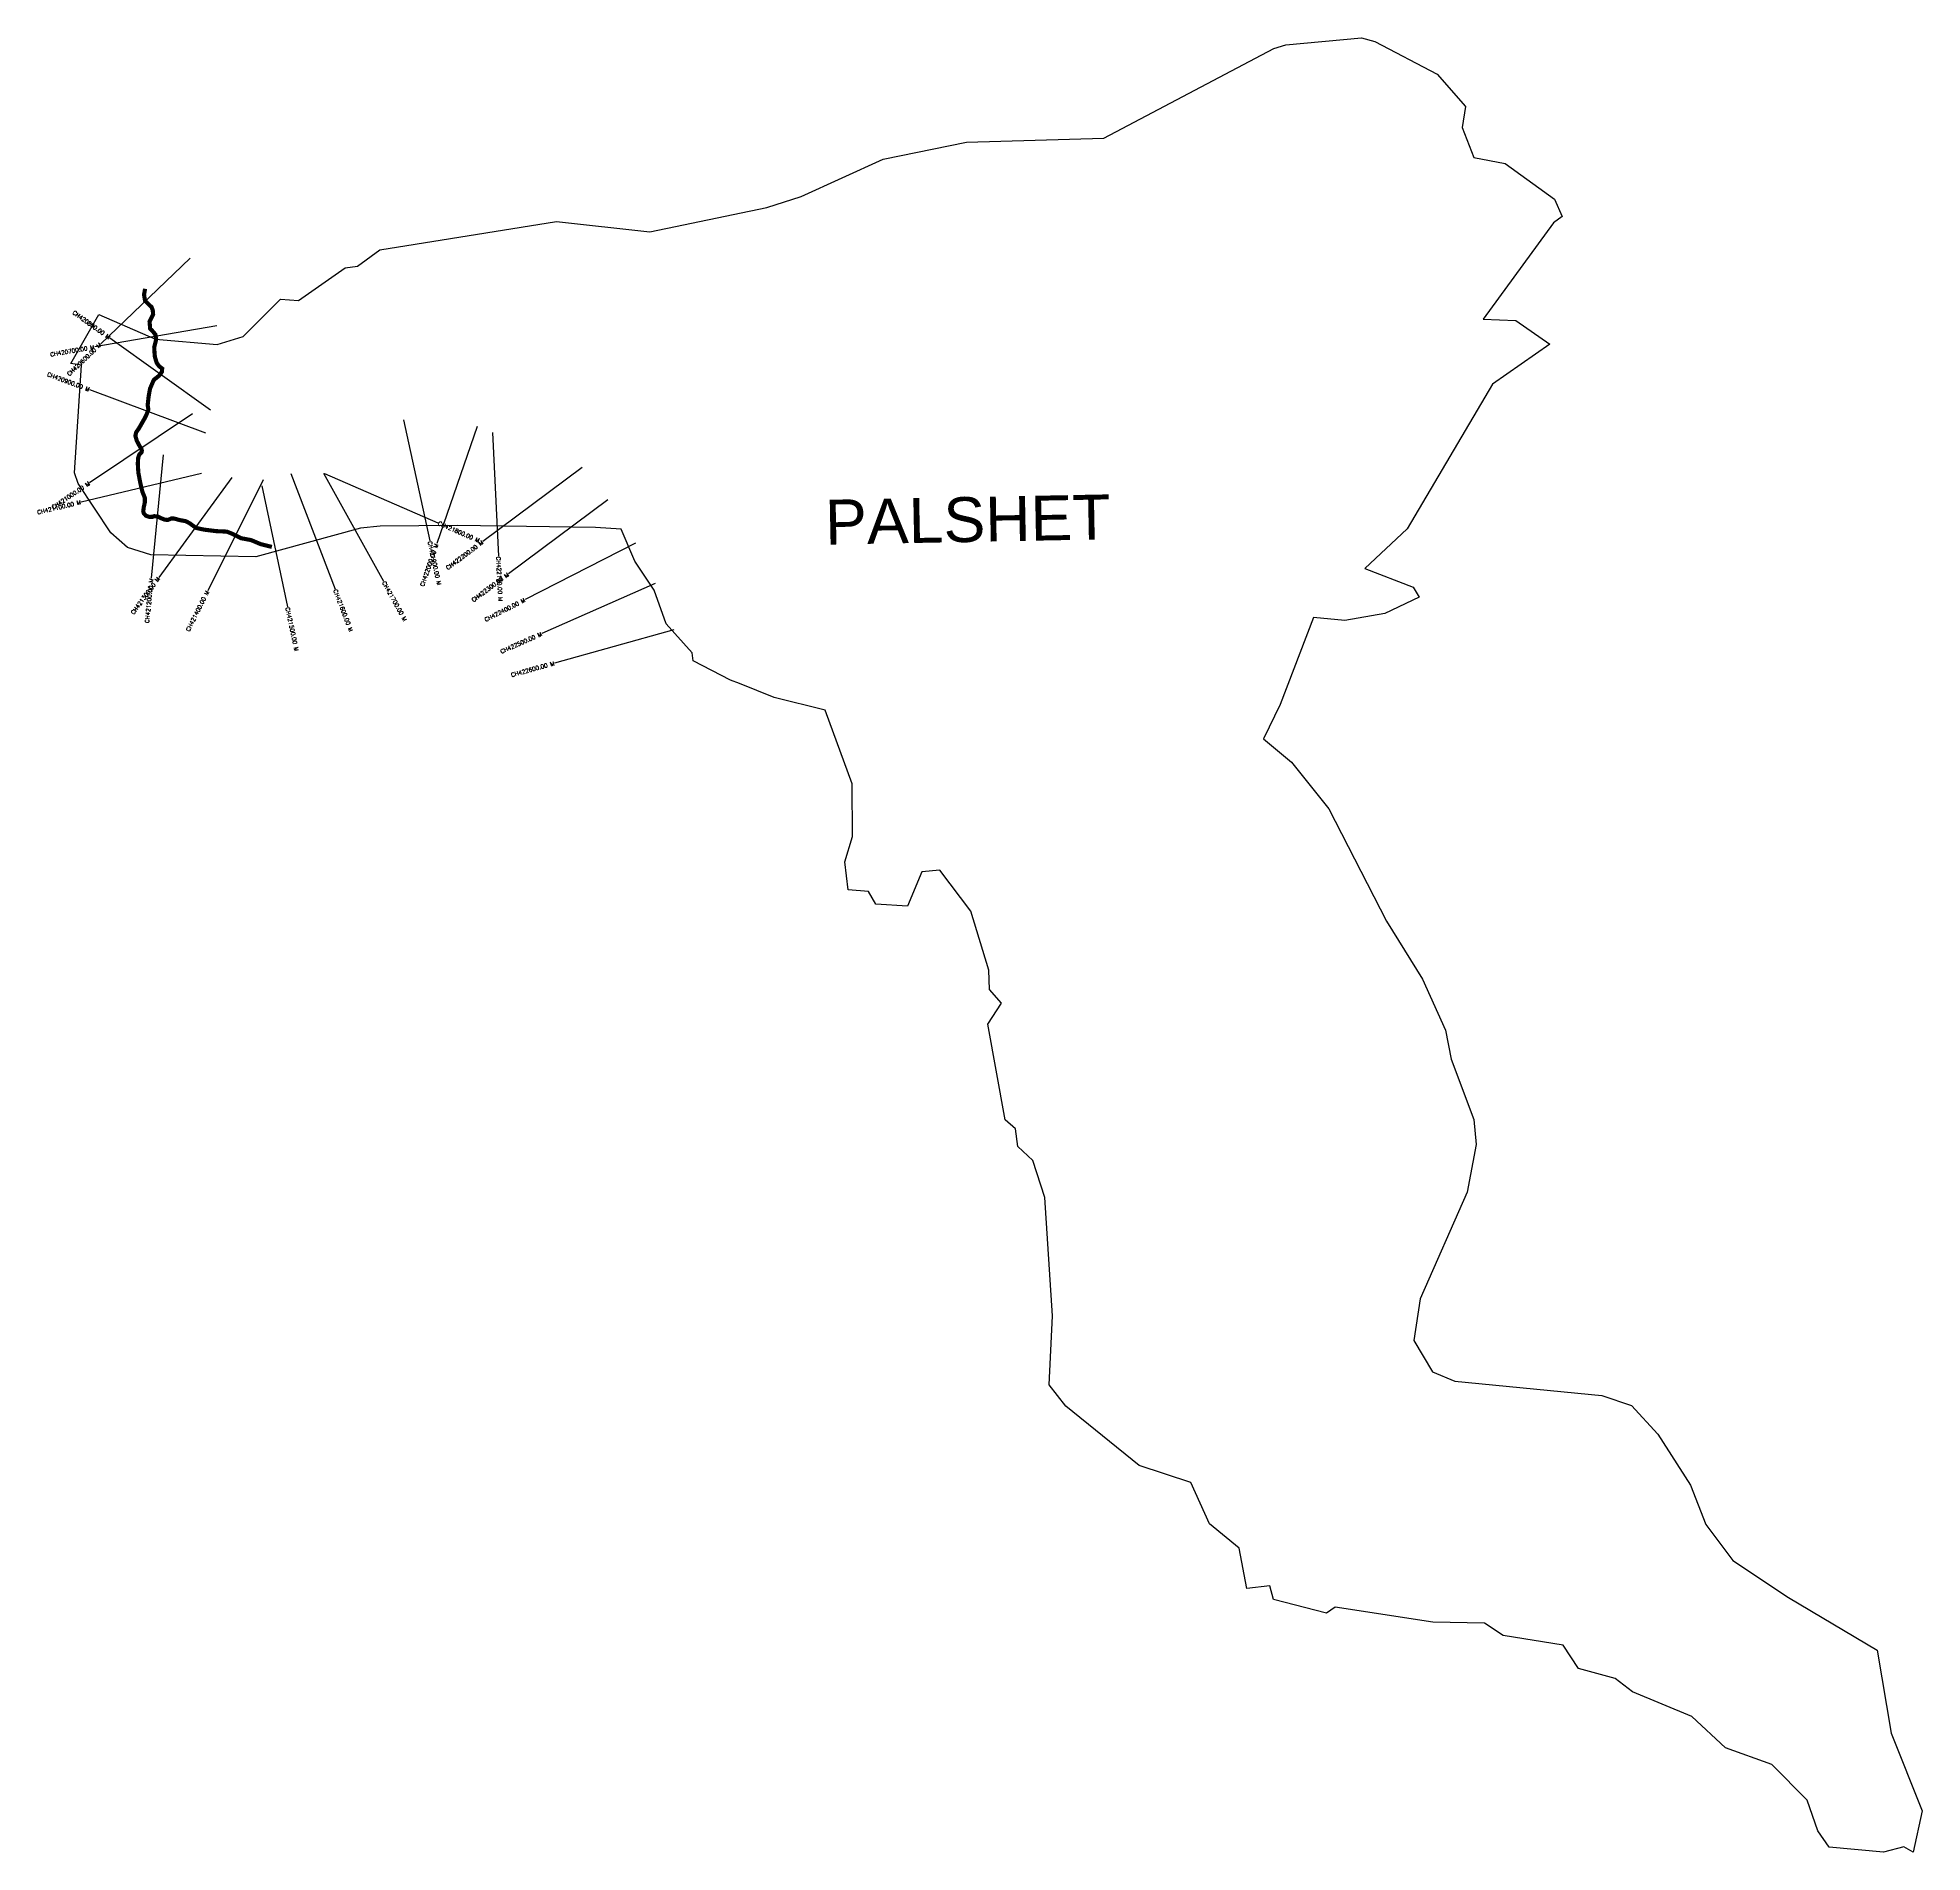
# Model space of a CAD drawing. Header units: metres. Extents: x 307119 to 311687, y 1926129 to 1930527.
import ezdxf
from ezdxf.enums import TextEntityAlignment as Align

# ---------------------------------------------------------------- set-up
doc = ezdxf.new("R2010")
doc.units = ezdxf.units.M
for name, color, linetype in [('CS', 134, 'Continuous'), ('CSMark', 6, 'Continuous'), ('UNPROTECTED', 10, 'Continuous'), ('VILLAGE BOUNDRY', 10, 'Continuous'), ('VILLAGE NAME', 250, 'Continuous')]:
    doc.layers.add(name, color=color, linetype=linetype)
doc.styles.get("Standard").update_dxf_attribs({"font": 'simplex.shx'})

msp = doc.modelspace()

# ---------------------------------------------------------------- linework, layer by layer
at = {"layer": 'CS'}
for p, q in [((307488, 1929993), (307271.2, 1929785.6)), ((307552.4, 1929828.8), (307256.8, 1929777.7)), ((307537.3, 1929624.2), (307293.6, 1929799.1)), ((307525.8, 1929569.1), (307244.7, 1929673.9)), ((307493.5, 1929616), (307244.5, 1929448.7)), ((308005.5, 1929601), (308068.8, 1929307.8)), ((308184.1, 1929584.7), (308085.9, 1929301.3)), ((308221, 1929570.5), (308235.3, 1929270.8)), ((307423, 1929516.2), (307393.8, 1929217.6)), ((308438, 1929485.9), (308197.7, 1929306.3)), ((307516, 1929470.9), (307224, 1929401.8)), ((307589.3, 1929461.4), (307412.1, 1929219.3)), ((307664.8, 1929455.4), (307530.7, 1929187)), ((307661.6, 1929441.3), (307723.8, 1929147.8)), ((307732, 1929470.7), (307839.4, 1929190.5)), ((307811, 1929472), (307956.8, 1929209.9)), ((307813.6, 1929471.4), (308088.7, 1929351.6)), ((308500.3, 1929407.5), (308259.8, 1929228.2)), ((308567.5, 1929301.8), (308300.2, 1929165.6)), ((308615.1, 1929204.8), (308340.9, 1929083.1)), ((308660.8, 1929091.9), (308371.7, 1929011.6))]:
    msp.add_line(p, q, dxfattribs=at)
at = {"layer": 'UNPROTECTED', "const_width": 10, "flags": 128}
msp.add_lwpolyline([(307378.8, 1929918.8), (307376.3, 1929904.3), (307378.8, 1929890.1), (307387.8, 1929880.7), (307394.5, 1929874.5), (307397.4, 1929867.2), (307398.3, 1929856.8), (307389.7, 1929839.6), (307391.2, 1929821.8), (307395.8, 1929817.4), (307403.7, 1929808.2), (307405.8, 1929796.1), (307401, 1929777.4), (307401.8, 1929762.7), (307402.7, 1929753.1), (307407.3, 1929738.7), (307413.3, 1929730.7), (307420.2, 1929725.5), (307419.8, 1929717.8), (307412.9, 1929708.2), (307399.9, 1929697.9), (307390.9, 1929676.9), (307387.4, 1929657.6), (307385.1, 1929636.9), (307386.9, 1929626.1), (307383, 1929615.4), (307377.9, 1929604.9), (307363.9, 1929580.4), (307357.4, 1929571.2), (307355.3, 1929562.4), (307358.9, 1929550), (307366.2, 1929536.5), (307369.8, 1929531.2), (307371, 1929526.5), (307370.2, 1929522.2), (307365.2, 1929517.6), (307362.2, 1929509.8), (307361.2, 1929495.2), (307362.5, 1929473.2), (307367.5, 1929447), (307372.1, 1929427.5), (307378.4, 1929411.6), (307378.2, 1929400.5), (307375.7, 1929389.6), (307374.4, 1929379.8), (307375.7, 1929374.6), (307380.7, 1929368.9), (307389.3, 1929365.8), (307396.8, 1929366), (307400.8, 1929367.7), (307409.3, 1929366.8), (307417.9, 1929362.6), (307426.7, 1929359.1), (307434, 1929358.5), (307442.6, 1929362), (307448.7, 1929362), (307462.7, 1929358.2), (307478, 1929355.3), (307487.4, 1929350.1), (307502.3, 1929339.2), (307521.7, 1929335), (307551.5, 1929331.3), (307577, 1929330.2), (307591.5, 1929324.3), (307612, 1929314.1), (307635.6, 1929309.7), (307659.7, 1929299.6), (307686.1, 1929293.1)], dxfattribs=at)
at = {"layer": 'VILLAGE BOUNDRY', "color": 3, "flags": 128}
for points in [[(307266.6, 1929856.4), (307404, 1929796.4), (307553.8, 1929783.8), (307616.6, 1929802.8), (307707.1, 1929894), (307750.5, 1929890.6), (307863.9, 1929969.5), (307894.1, 1929973.9), (307948.1, 1930013), (308376.2, 1930081.5), (308602.7, 1930056.7), (308886, 1930115.8), (308969.5, 1930142.3), (309168, 1930232.9), (309370.4, 1930274.5), (309702.7, 1930283.6), (310115.4, 1930501.3), (310144.1, 1930510.3), (310327.8, 1930527.4), (310359.7, 1930518.2), (310511.3, 1930439), (310579.7, 1930360.7), (310571.7, 1930309.4), (310600.3, 1930237), (310675.6, 1930222.1), (310795.6, 1930135.9), (310813.9, 1930093.7), (310793.2, 1930078.3), (310622.3, 1929845.1)], [(310622.3, 1929845.1), (310702.1, 1929842.1), (310784.3, 1929784.9), (310645.1, 1929687.3), (310438.3, 1929337.2), (310335.5, 1929240.4), (310452.7, 1929195.4), (310467.6, 1929171.1), (310383.8, 1929131.8), (310287.4, 1929114.9), (310210.9, 1929122), (310130.4, 1928911.5), (310090.3, 1928828.3), (310158.1, 1928771.5), (310248.5, 1928658.1), (310388.2, 1928386.3), (310475.8, 1928245.7), (310531.2, 1928121.6), (310544.6, 1928051.4), (310600.2, 1927905), (310605.5, 1927844.3), (310583.9, 1927729.1), (310469.9, 1927470.3), (310454.7, 1927369.9), (310500.1, 1927293.3), (310554, 1927270.6), (310910.5, 1927236.1), (310982.3, 1927211.7), (311045.9, 1927142.4), (311124.9, 1927018.6), (311162.7, 1926923.5), (311227.7, 1926836.5), (311362.8, 1926746.2), (311578, 1926618.7), (311611.9, 1926417.5), (311687.1, 1926229.3), (311665, 1926129), (311642, 1926142.1), (311593.1, 1926129.1), (311460.9, 1926141.5), (311433.4, 1926181.3), (311407.7, 1926255.4), (311322.2, 1926341.9), (311210.3, 1926382), (311128.2, 1926458.2), (310984.3, 1926517.6), (310942.2, 1926550.3), (310853.9, 1926574.8), (310816.5, 1926631.1), (310671.4, 1926654.7), (310625.4, 1926684.7), (310500.8, 1926687.1), (310263.8, 1926723.2), (310242.9, 1926708.5), (310114.3, 1926741.4), (310105.5, 1926775.1), (310049.8, 1926768.6), (310031.2, 1926866), (309959.1, 1926925.4), (309913.6, 1927025.3), (309788.8, 1927066.6), (309610.9, 1927210.4), (309570.7, 1927262), (309578.2, 1927429.7), (309559.8, 1927715.9), (309531.2, 1927805.6), (309494.5, 1927839.6), (309488.7, 1927882.3), (309463.8, 1927904.6), (309421.9, 1928135.9), (309455.3, 1928187.4), (309425.8, 1928220.3), (309424, 1928267.2), (309380.5, 1928409.9), (309305.5, 1928509.2), (309261.5, 1928505.3), (309227.4, 1928422.2), (309150.4, 1928427.2), (309132.9, 1928457.9), (309083.1, 1928462.1), (309075.2, 1928529.6), (309093.9, 1928591.5), (309092.8, 1928718.5), (309027.6, 1928897.3), (308903.8, 1928928.4), (308819.4, 1928962.1), (308798.1, 1928970.5), (308707.8, 1929017), (308704.9, 1929036.5), (308642.1, 1929106.6), (308612.6, 1929188.3), (308566.1, 1929258.6), (308532.9, 1929336), (308471, 1929340.1), (308136.3, 1929344.7), (307948.5, 1929343.8), (307901.1, 1929338.9), (307647.1, 1929269.4), (307393.1, 1929273.7), (307336.1, 1929291.5), (307296, 1929326.9), (307216.3, 1929446.9), (307207.7, 1929472.3), (307225.1, 1929733.6), (307198.7, 1929737.4), (307266.6, 1929856.4)]]:
    msp.add_lwpolyline(points, dxfattribs=at)

# ---------------------------------------------------------------- texts
at = {"layer": 'CSMark'}
for s, rotation, p in [('CH420800.00 M', 324.3266, (307292.8, 1929799.7)), ('CH420700.00 M', 9.7894, (307255.8, 1929777.6)), ('CH420600.00 M', 43.7169, (307270.4, 1929785)), ('CH420900.00 M', 339.5523, (307243.8, 1929674.3)), ('CH421000.00 M', 33.8939, (307243.7, 1929448.1)), ('CH421100.00 M', 13.3157, (307223.1, 1929401.6)), ('CH422000.00 M', 70.8943, (308085.5, 1929300.3)), ('CH422200.00 M', 36.7872, (308196.9, 1929305.7)), ('CH421300.00 M', 53.8026, (307411.5, 1929218.5)), ('CH421200.00 M', 84.4288, (307393.8, 1929216.6)), ('CH422300.00 M', 36.7029, (308259, 1929227.6)), ('CH421400.00 M', 63.4493, (307530.2, 1929186.1)), ('CH422400.00 M', 27.003, (308299.3, 1929165.1)), ('CH422500.00 M', 23.9415, (308340, 1929082.7)), ('CH422600.00 M', 15.5362, (308370.8, 1929011.3))]:
    msp.add_text(s, height=10, rotation=rotation, dxfattribs=at).set_placement(p, align=Align.MIDDLE_RIGHT)
for s, rotation, p in [('CH421800.00 M', 336.4565, (308089.6, 1929351.2)), ('CH421900.00 M', 282.1806, (308069, 1929306.8)), ('CH422100.00 M', 272.7193, (308235.3, 1929269.8)), ('CH421700.00 M', 299.0802, (307957.3, 1929209)), ('CH421600.00 M', 290.9632, (307839.7, 1929189.6)), ('CH421500.00 M', 281.9794, (307724, 1929146.8))]:
    msp.add_text(s, height=10, rotation=rotation, dxfattribs=at).set_placement(p, align=Align.MIDDLE_LEFT)
at = {"layer": 'VILLAGE NAME', "insert": (309026.1, 1929407.2), "char_height": 108.748, "attachment_point": 1, "rotation": 1.1028}
msp.add_mtext_dynamic_manual_height_columns('{\\fArial|b0|i0|c0|p34;PALSHET}', width=1571.314, gutter_width=543.7, heights=[0], dxfattribs=at)

doc.saveas('drawing.dxf')
